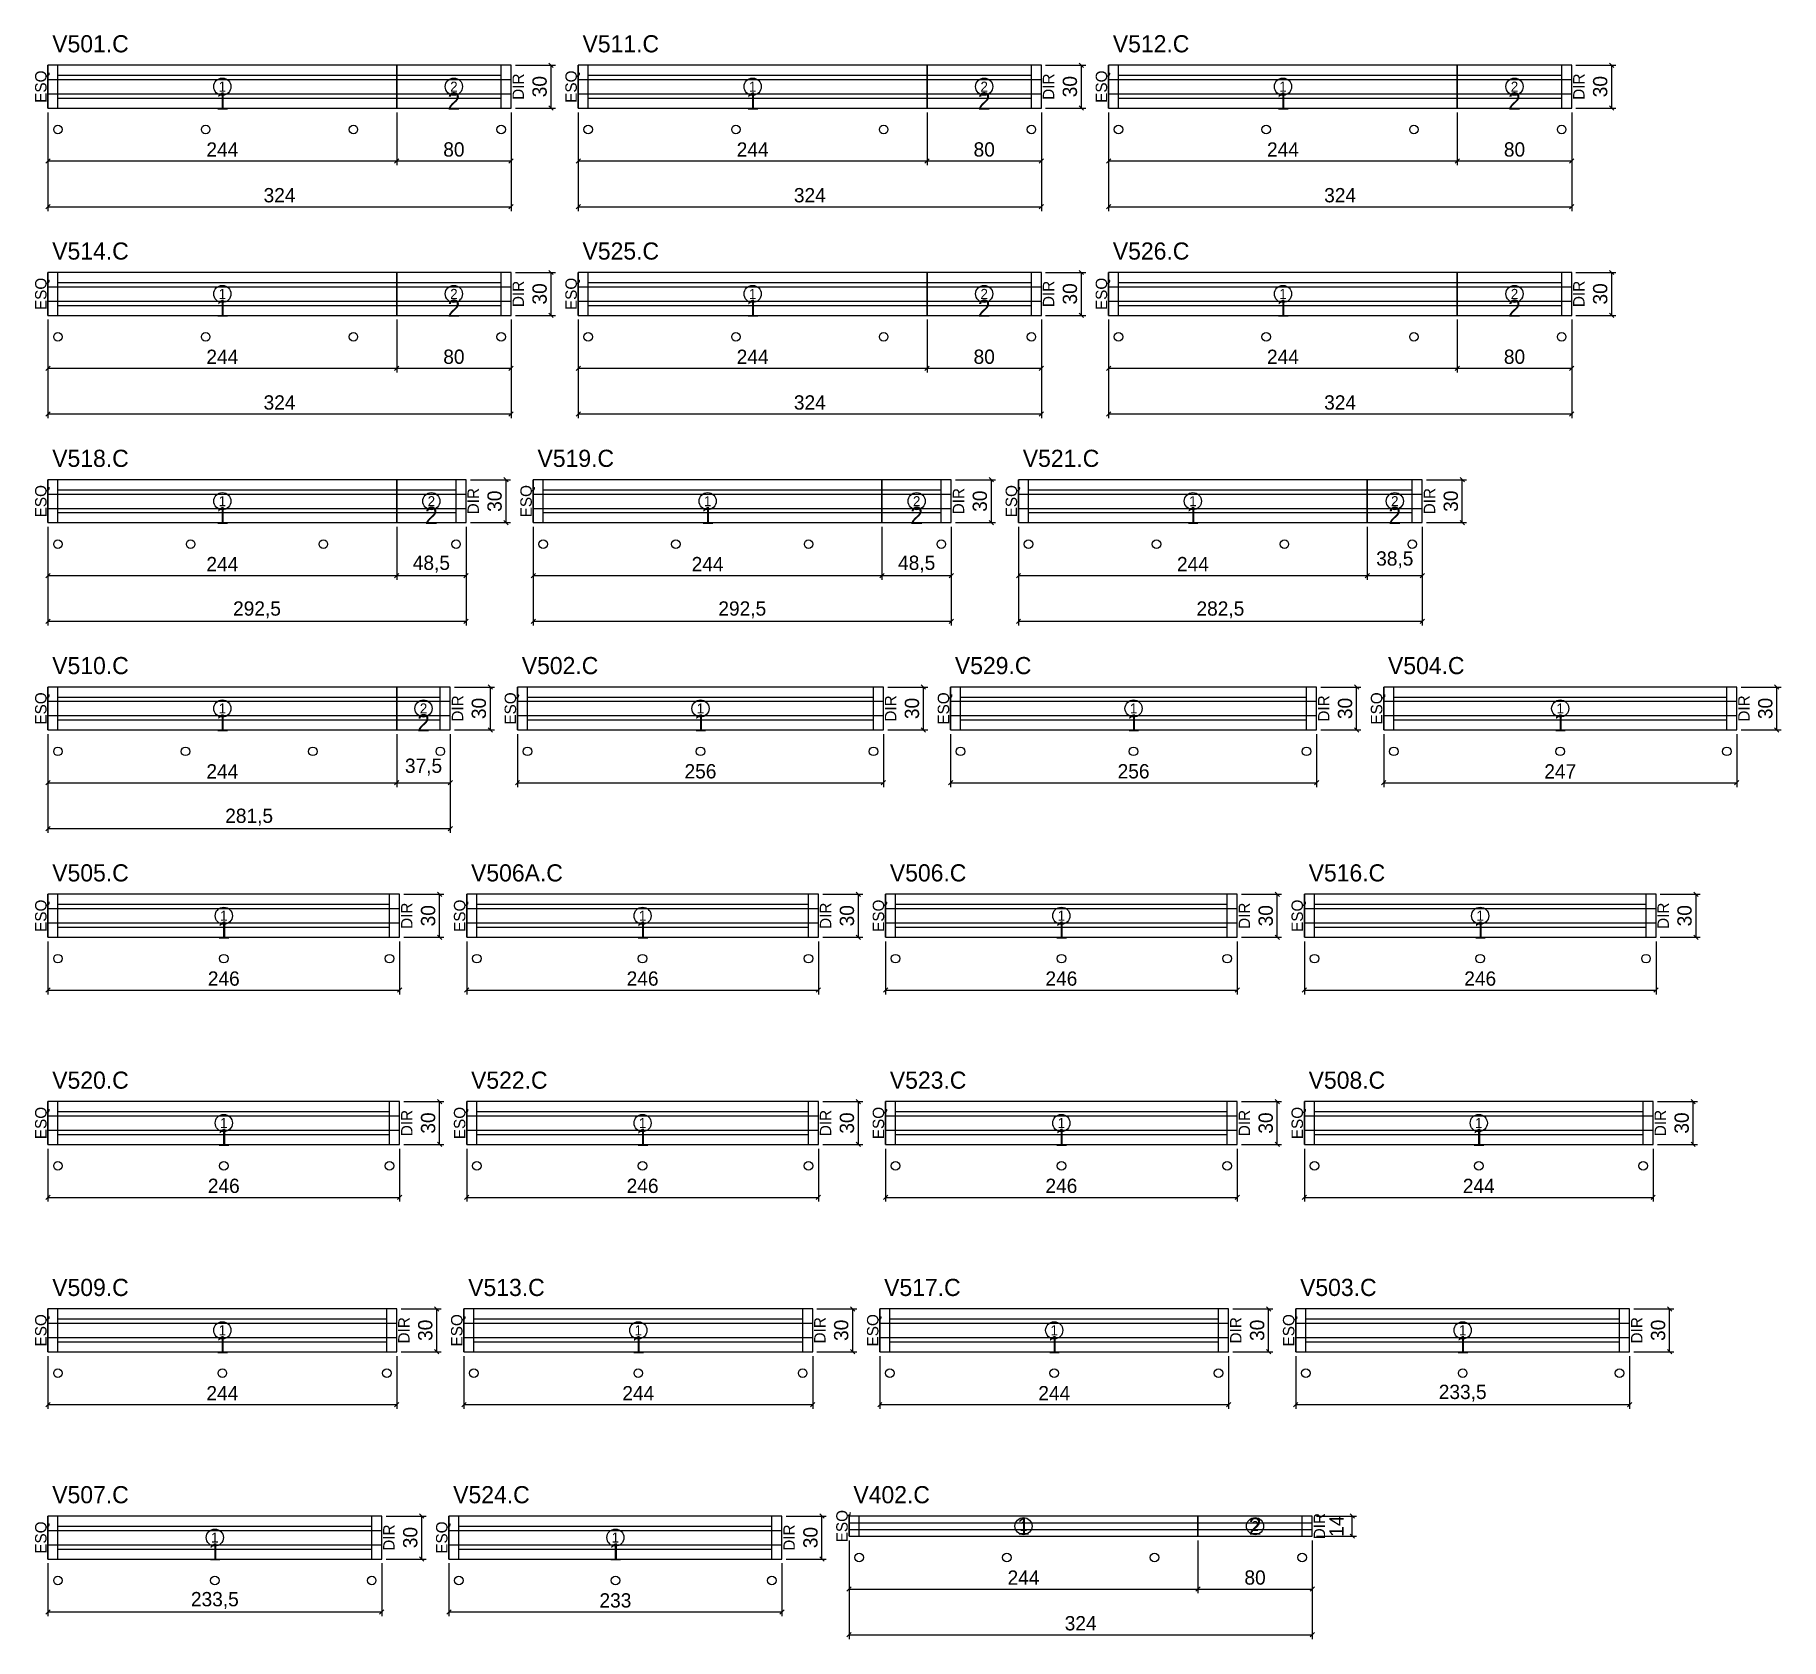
# Model space of a CAD drawing. Extents: x -10500 to 3070, y -1101 to 1250.
# Drawn here: x -9 to 1212, y -1101 to 21 of the extents above; entities that cross this region are included whole.
import ezdxf
from ezdxf.enums import TextEntityAlignment as Align

# ---------------------------------------------------------------- set-up
doc = ezdxf.new("R2010")
doc.units = 0
for name, color, linetype in [('5', 5, 'Continuous'), ('COTA', 241, 'Continuous'), ('Escoras', 224, 'Continuous'), ('NOMENCLATURA', 7, 'Continuous'), ('Painéis', 200, 'Continuous'), ('SARR_2.2x7', 40, 'Continuous'), ('SARR_EDITAR', 141, 'Continuous')]:
    doc.layers.add(name, color=color, linetype=linetype)
doc.dimstyles.new('PAINEL', dxfattribs={"dimtxt": 10, "dimasz": 3, "dimexe": 3, "dimexo": 3, "dimgap": 3, "dimtad": 1, "dimblk": 'OBLIQUE', "dimblk1": 'OBLIQUE', "dimcen": 2.5, "dimclrd": 4, "dimclre": 4, "dimclrt": 240, "dimazin": 3, "dimtfac": 1, "dimtmove": 0, "dimatfit": 3})

msp = doc.modelspace()

# ---------------------------------------------------------------- texts
at = {"layer": '5'}
for s, p in [('ESQ', (-5, -15)), ('DIR', (329, -15)), ('ESQ', (366, -15)), ('DIR', (700, -15)), ('ESQ', (737, -15)), ('DIR', (1071, -15)), ('ESQ', (-5, -160)), ('DIR', (329, -160)), ('ESQ', (366, -160)), ('DIR', (700, -160)), ('ESQ', (737, -160)), ('DIR', (1071, -160)), ('ESQ', (-5, -305)), ('DIR', (297.5, -305)), ('ESQ', (334.5, -305)), ('DIR', (637, -305)), ('ESQ', (674, -305)), ('DIR', (966.5, -305)), ('ESQ', (-5, -450)), ('ESQ', (323.5, -450)), ('ESQ', (626.5, -450)), ('ESQ', (929.5, -450)), ('DIR', (286.5, -450)), ('DIR', (589.5, -450)), ('DIR', (892.5, -450)), ('DIR', (1186.5, -450)), ('ESQ', (-5, -595)), ('DIR', (251, -595)), ('ESQ', (288, -595)), ('DIR', (544, -595)), ('ESQ', (581, -595)), ('DIR', (837, -595)), ('ESQ', (874, -595)), ('DIR', (1130, -595)), ('ESQ', (-5, -740)), ('DIR', (251, -740)), ('ESQ', (288, -740)), ('DIR', (544, -740)), ('ESQ', (581, -740)), ('DIR', (837, -740)), ('ESQ', (874, -740)), ('DIR', (1128, -740)), ('ESQ', (-5, -885)), ('DIR', (249, -885)), ('ESQ', (286, -885)), ('DIR', (540, -885)), ('ESQ', (577, -885)), ('DIR', (831, -885)), ('ESQ', (868, -885)), ('DIR', (1111.5, -885)), ('ESQ', (555.5, -1022)), ('DIR', (889.5, -1022)), ('ESQ', (-5, -1030)), ('DIR', (238.5, -1030)), ('ESQ', (275.5, -1030)), ('DIR', (518.5, -1030))]:
    msp.add_text(s, height=8, rotation=90, dxfattribs=at).set_placement(p, align=Align.MIDDLE_CENTER)
for s, p in [('1', (122, -25)), ('2', (284, -25)), ('1', (493, -25)), ('2', (655, -25)), ('1', (864, -25)), ('2', (1026, -25)), ('1', (122, -170)), ('2', (284, -170)), ('1', (493, -170)), ('2', (655, -170)), ('1', (864, -170)), ('2', (1026, -170)), ('1', (122, -315)), ('2', (268.25, -315)), ('1', (461.5, -315)), ('2', (607.75, -315)), ('1', (801, -315)), ('2', (942.25, -315)), ('1', (122, -460)), ('2', (262.75, -460)), ('1', (456.5, -460)), ('1', (759.5, -460)), ('1', (1058, -460)), ('1', (123, -605)), ('1', (416, -605)), ('1', (709, -605)), ('1', (1002, -605)), ('1', (123, -750)), ('1', (416, -750)), ('1', (709, -750)), ('1', (1001, -750)), ('1', (122, -895)), ('1', (413, -895)), ('1', (704, -895)), ('1', (989.75, -895)), ('1', (682.5, -1022)), ('2', (844.5, -1022)), ('1', (116.75, -1040)), ('1', (397, -1040))]:
    msp.add_text(s, height=12, dxfattribs=at).set_placement(p, align=Align.MIDDLE_CENTER)
at = {"layer": 'NOMENCLATURA'}
for s, p in [('V501.C', (3, 9)), ('V511.C', (374, 9)), ('V512.C', (745, 9)), ('V514.C', (3, -136)), ('V525.C', (374, -136)), ('V526.C', (745, -136)), ('V518.C', (3, -281)), ('V519.C', (342.5, -281)), ('V521.C', (682, -281)), ('V510.C', (3, -426)), ('V502.C', (331.5, -426)), ('V529.C', (634.5, -426)), ('V504.C', (937.5, -426)), ('V505.C', (3, -571)), ('V506A.C', (296, -571)), ('V506.C', (589, -571)), ('V516.C', (882, -571)), ('V520.C', (3, -716)), ('V522.C', (296, -716)), ('V523.C', (589, -716)), ('V508.C', (882, -716)), ('V509.C', (3, -861)), ('V513.C', (294, -861)), ('V517.C', (585, -861)), ('V503.C', (876, -861)), ('V507.C', (3, -1006)), ('V524.C', (283.5, -1006)), ('V402.C', (563.5, -1006))]:
    msp.add_text(s, height=12, dxfattribs=at).set_placement(p)

# ---------------------------------------------------------------- blocks, each defined once
blk = doc.blocks.new('nf1')
blk.add_circle((0, 0), 6)
blk.add_text('1', height=7).set_placement((0, 0), align=Align.MIDDLE_CENTER)
blk = doc.blocks.new('_OBLIQUE')
at = {"color": 0, "linetype": 'BYBLOCK'}
blk.add_line((-0.5, -0.5), (0.5, 0.5), dxfattribs=at)
blk = doc.blocks.new('nf2')
blk.add_circle((0, 0), 6)
blk.add_text('2', height=7).set_placement((0, 0), align=Align.MIDDLE_CENTER)

# ---------------------------------------------------------------- dimensions: what is measured, and where the dimension line sits
at = {"layer": 'COTA'}
for base, p1, p2 in [((352, -30), (324, -30), (324, 0)), ((723, -30), (695, -30), (695, 0)), ((1094, -30), (1066, -30), (1066, 0)), ((352, -175), (324, -175), (324, -145)), ((723, -175), (695, -175), (695, -145)), ((1094, -175), (1066, -175), (1066, -145)), ((320.5, -320), (292.5, -320), (292.5, -290)), ((660, -320), (632, -320), (632, -290)), ((989.5, -320), (961.5, -320), (961.5, -290)), ((309.5, -465), (281.5, -465), (281.5, -435)), ((612.5, -465), (584.5, -465), (584.5, -435)), ((915.5, -465), (887.5, -465), (887.5, -435)), ((1209.5, -465), (1181.5, -465), (1181.5, -435)), ((274, -610), (246, -610), (246, -580)), ((567, -610), (539, -610), (539, -580)), ((860, -610), (832, -610), (832, -580)), ((1153, -610), (1125, -610), (1125, -580)), ((274, -755), (246, -755), (246, -725)), ((567, -755), (539, -755), (539, -725)), ((860, -755), (832, -755), (832, -725)), ((1151, -755), (1123, -755), (1123, -725)), ((272, -900), (244, -900), (244, -870)), ((563, -900), (535, -900), (535, -870)), ((854, -900), (826, -900), (826, -870)), ((1134.5, -900), (1106.5, -900), (1106.5, -870)), ((261.5, -1045), (233.5, -1045), (233.5, -1015)), ((541.5, -1045), (513.5, -1045), (513.5, -1015)), ((912.5, -1029), (884.5, -1029), (884.5, -1015))]:
    msp.add_linear_dim(base=base, p1=p1, p2=p2, angle=90, dimstyle='PAINEL', dxfattribs=at).render()
for base, p1, p2 in [((0, -67), (0, -30), (244, -30)), ((0, -99), (0, -30), (324, -30)), ((244, -67), (244, -30), (324, -30)), ((371, -67), (371, -30), (615, -30)), ((371, -99), (371, -30), (695, -30)), ((615, -67), (615, -30), (695, -30)), ((742, -67), (742, -30), (986, -30)), ((742, -99), (742, -30), (1066, -30)), ((986, -67), (986, -30), (1066, -30)), ((0, -212), (0, -175), (244, -175)), ((0, -244), (0, -175), (324, -175)), ((244, -212), (244, -175), (324, -175)), ((371, -212), (371, -175), (615, -175)), ((371, -244), (371, -175), (695, -175)), ((615, -212), (615, -175), (695, -175)), ((742, -212), (742, -175), (986, -175)), ((742, -244), (742, -175), (1066, -175)), ((986, -212), (986, -175), (1066, -175)), ((0, -357), (0, -320), (244, -320)), ((0, -389), (0, -320), (292.5, -320)), ((244, -357), (244, -320), (292.5, -320)), ((339.5, -357), (339.5, -320), (583.5, -320)), ((339.5, -389), (339.5, -320), (632, -320)), ((583.5, -357), (583.5, -320), (632, -320)), ((679, -357), (679, -320), (923, -320)), ((679, -389), (679, -320), (961.5, -320)), ((923, -357), (923, -320), (961.5, -320)), ((0, -502), (0, -465), (244, -465)), ((0, -534), (0, -465), (281.5, -465)), ((244, -502), (244, -465), (281.5, -465)), ((328.5, -502), (328.5, -465), (584.5, -465)), ((631.5, -502), (631.5, -465), (887.5, -465)), ((934.5, -502), (934.5, -465), (1181.5, -465)), ((0, -647), (0, -610), (246, -610)), ((293, -647), (293, -610), (539, -610)), ((586, -647), (586, -610), (832, -610)), ((879, -647), (879, -610), (1125, -610)), ((0, -792), (0, -755), (246, -755)), ((293, -792), (293, -755), (539, -755)), ((586, -792), (586, -755), (832, -755)), ((879, -792), (879, -755), (1123, -755)), ((0, -937), (0, -900), (244, -900)), ((291, -937), (291, -900), (535, -900)), ((582, -937), (582, -900), (826, -900)), ((873, -937), (873, -900), (1106.5, -900)), ((560.5, -1066), (560.5, -1029), (804.5, -1029)), ((560.5, -1098), (560.5, -1029), (884.5, -1029)), ((804.5, -1066), (804.5, -1029), (884.5, -1029)), ((0, -1082), (0, -1045), (233.5, -1045)), ((280.5, -1082), (280.5, -1045), (513.5, -1045))]:
    msp.add_linear_dim(base=base, p1=p1, p2=p2, dimstyle='PAINEL', dxfattribs=at).render()

# ---------------------------------------------------------------- linework, layer by layer
at = {"layer": 'Escoras'}
for centre in [(7, -45), (110.333, -45), (213.667, -45), (317, -45), (378, -45), (481.333, -45), (584.667, -45), (688, -45), (749, -45), (852.333, -45), (955.667, -45), (1059, -45), (7, -190), (110.333, -190), (213.667, -190), (317, -190), (378, -190), (481.333, -190), (584.667, -190), (688, -190), (749, -190), (852.333, -190), (955.667, -190), (1059, -190), (7, -335), (99.833, -335), (192.667, -335), (285.5, -335), (346.5, -335), (439.333, -335), (532.167, -335), (625, -335), (686, -335), (775.5, -335), (865, -335), (954.5, -335), (7, -480), (96.167, -480), (185.333, -480), (274.5, -480), (335.5, -480), (456.5, -480), (577.5, -480), (638.5, -480), (759.5, -480), (880.5, -480), (941.5, -480), (1058, -480), (1174.5, -480), (7, -625), (123, -625), (239, -625), (300, -625), (416, -625), (532, -625), (593, -625), (709, -625), (825, -625), (886, -625), (1002, -625), (1118, -625), (7, -770), (123, -770), (239, -770), (300, -770), (416, -770), (532, -770), (593, -770), (709, -770), (825, -770), (886, -770), (1001, -770), (1116, -770), (7, -915), (122, -915), (237, -915), (298, -915), (413, -915), (528, -915), (589, -915), (704, -915), (819, -915), (880, -915), (989.75, -915), (1099.5, -915), (567.5, -1044), (670.833, -1044), (774.167, -1044), (877.5, -1044), (7, -1060), (116.75, -1060), (226.5, -1060), (287.5, -1060), (397, -1060), (506.5, -1060)]:
    msp.add_circle(centre, 3, dxfattribs=at)
at = {"layer": 'Painéis'}
for p, q in [((244, -30), (244, 0)), ((615, -30), (615, 0)), ((986, -30), (986, 0)), ((0, -10), (244, -10)), ((244, -10), (324, -10)), ((371, -10), (615, -10)), ((615, -10), (695, -10)), ((742, -10), (986, -10)), ((986, -10), (1066, -10)), ((0, -20), (244, -20)), ((244, -20), (324, -20)), ((371, -20), (615, -20)), ((615, -20), (695, -20)), ((742, -20), (986, -20)), ((986, -20), (1066, -20)), ((244, -175), (244, -145)), ((615, -175), (615, -145)), ((986, -175), (986, -145)), ((0, -155), (244, -155)), ((244, -155), (324, -155)), ((371, -155), (615, -155)), ((615, -155), (695, -155)), ((742, -155), (986, -155)), ((986, -155), (1066, -155)), ((0, -165), (244, -165)), ((244, -165), (324, -165)), ((371, -165), (615, -165)), ((615, -165), (695, -165)), ((742, -165), (986, -165)), ((986, -165), (1066, -165)), ((244, -320), (244, -290)), ((583.5, -320), (583.5, -290)), ((923, -320), (923, -290)), ((0, -300), (244, -300)), ((244, -300), (292.5, -300)), ((339.5, -300), (583.5, -300)), ((583.5, -300), (632, -300)), ((679, -300), (923, -300)), ((923, -300), (961.5, -300)), ((0, -310), (244, -310)), ((244, -310), (292.5, -310)), ((339.5, -310), (583.5, -310)), ((583.5, -310), (632, -310)), ((679, -310), (923, -310)), ((923, -310), (961.5, -310)), ((244, -465), (244, -435)), ((0, -445), (244, -445)), ((244, -445), (281.5, -445)), ((328.5, -445), (584.5, -445)), ((631.5, -445), (887.5, -445)), ((934.5, -445), (1181.5, -445)), ((0, -455), (244, -455)), ((244, -455), (281.5, -455)), ((328.5, -455), (584.5, -455)), ((631.5, -455), (887.5, -455)), ((934.5, -455), (1181.5, -455)), ((0, -590), (246, -590)), ((293, -590), (539, -590)), ((586, -590), (832, -590)), ((879, -590), (1125, -590)), ((0, -600), (246, -600)), ((293, -600), (539, -600)), ((586, -600), (832, -600)), ((879, -600), (1125, -600)), ((0, -735), (246, -735)), ((0, -745), (246, -745)), ((293, -735), (539, -735)), ((293, -745), (539, -745)), ((586, -735), (832, -735)), ((586, -745), (832, -745)), ((879, -735), (1123, -735)), ((879, -745), (1123, -745)), ((0, -880), (244, -880)), ((0, -890), (244, -890)), ((291, -880), (535, -880)), ((291, -890), (535, -890)), ((582, -880), (826, -880)), ((582, -890), (826, -890)), ((873, -880), (1106.5, -880)), ((873, -890), (1106.5, -890)), ((0, -1025), (233.5, -1025)), ((280.5, -1025), (513.5, -1025)), ((560.5, -1019.667), (804.5, -1019.667)), ((560.5, -1024.333), (804.5, -1024.333)), ((804.5, -1029), (804.5, -1015)), ((804.5, -1019.667), (884.5, -1019.667)), ((804.5, -1024.333), (884.5, -1024.333)), ((0, -1035), (233.5, -1035)), ((280.5, -1035), (513.5, -1035))]:
    msp.add_line(p, q, dxfattribs=at)
for points in [[(0, -30), (244, -30), (244, 0), (0, 0)], [(244, -30), (324, -30), (324, 0), (244, 0)], [(371, -30), (615, -30), (615, 0), (371, 0)], [(615, -30), (695, -30), (695, 0), (615, 0)], [(742, -30), (986, -30), (986, 0), (742, 0)], [(986, -30), (1066, -30), (1066, 0), (986, 0)], [(0, -175), (244, -175), (244, -145), (0, -145)], [(244, -175), (324, -175), (324, -145), (244, -145)], [(371, -175), (615, -175), (615, -145), (371, -145)], [(615, -175), (695, -175), (695, -145), (615, -145)], [(742, -175), (986, -175), (986, -145), (742, -145)], [(986, -175), (1066, -175), (1066, -145), (986, -145)], [(0, -320), (244, -320), (244, -290), (0, -290)], [(244, -320), (292.5, -320), (292.5, -290), (244, -290)], [(339.5, -320), (583.5, -320), (583.5, -290), (339.5, -290)], [(583.5, -320), (632, -320), (632, -290), (583.5, -290)], [(679, -320), (923, -320), (923, -290), (679, -290)], [(923, -320), (961.5, -320), (961.5, -290), (923, -290)], [(0, -465), (244, -465), (244, -435), (0, -435)], [(244, -465), (281.5, -465), (281.5, -435), (244, -435)], [(328.5, -465), (584.5, -465), (584.5, -435), (328.5, -435)], [(631.5, -465), (887.5, -465), (887.5, -435), (631.5, -435)], [(934.5, -465), (1181.5, -465), (1181.5, -435), (934.5, -435)], [(0, -610), (246, -610), (246, -580), (0, -580)], [(293, -610), (539, -610), (539, -580), (293, -580)], [(586, -610), (832, -610), (832, -580), (586, -580)], [(879, -610), (1125, -610), (1125, -580), (879, -580)], [(0, -755), (246, -755), (246, -725), (0, -725)], [(293, -755), (539, -755), (539, -725), (293, -725)], [(586, -755), (832, -755), (832, -725), (586, -725)], [(879, -755), (1123, -755), (1123, -725), (879, -725)], [(0, -900), (244, -900), (244, -870), (0, -870)], [(291, -900), (535, -900), (535, -870), (291, -870)], [(582, -900), (826, -900), (826, -870), (582, -870)], [(873, -900), (1106.5, -900), (1106.5, -870), (873, -870)], [(0, -1045), (233.5, -1045), (233.5, -1015), (0, -1015)], [(280.5, -1045), (513.5, -1045), (513.5, -1015), (280.5, -1015)], [(560.5, -1029), (804.5, -1029), (804.5, -1015), (560.5, -1015)], [(804.5, -1029), (884.5, -1029), (884.5, -1015), (804.5, -1015)]]:
    msp.add_lwpolyline(points, close=True, dxfattribs=at)
at = {"layer": 'SARR_2.2x7'}
for p, q in [((7, -30), (7, 0)), ((317, -30), (317, 0)), ((378, -30), (378, 0)), ((688, -30), (688, 0)), ((749, -30), (749, 0)), ((1059, -30), (1059, 0)), ((7, -7), (244, -7)), ((244, -7), (317, -7)), ((378, -7), (615, -7)), ((615, -7), (688, -7)), ((749, -7), (986, -7)), ((986, -7), (1059, -7)), ((7, -23), (244, -23)), ((244, -23), (317, -23)), ((378, -23), (615, -23)), ((615, -23), (688, -23)), ((749, -23), (986, -23)), ((986, -23), (1059, -23)), ((7, -175), (7, -145)), ((317, -175), (317, -145)), ((378, -175), (378, -145)), ((688, -175), (688, -145)), ((749, -175), (749, -145)), ((1059, -175), (1059, -145)), ((7, -152), (244, -152)), ((244, -152), (317, -152)), ((378, -152), (615, -152)), ((615, -152), (688, -152)), ((749, -152), (986, -152)), ((986, -152), (1059, -152)), ((7, -168), (244, -168)), ((244, -168), (317, -168)), ((378, -168), (615, -168)), ((615, -168), (688, -168)), ((749, -168), (986, -168)), ((986, -168), (1059, -168)), ((7, -320), (7, -290)), ((285.5, -320), (285.5, -290)), ((346.5, -320), (346.5, -290)), ((625, -320), (625, -290)), ((686, -320), (686, -290)), ((954.5, -320), (954.5, -290)), ((7, -297), (244, -297)), ((244, -297), (285.5, -297)), ((346.5, -297), (583.5, -297)), ((583.5, -297), (625, -297)), ((686, -297), (923, -297)), ((923, -297), (954.5, -297)), ((7, -313), (244, -313)), ((244, -313), (285.5, -313)), ((346.5, -313), (583.5, -313)), ((583.5, -313), (625, -313)), ((686, -313), (923, -313)), ((923, -313), (954.5, -313)), ((7, -465), (7, -435)), ((274.5, -465), (274.5, -435)), ((335.5, -465), (335.5, -435)), ((577.5, -465), (577.5, -435)), ((638.5, -465), (638.5, -435)), ((880.5, -465), (880.5, -435)), ((941.5, -465), (941.5, -435)), ((1174.5, -465), (1174.5, -435)), ((7, -442), (244, -442)), ((244, -442), (274.5, -442)), ((335.5, -442), (577.5, -442)), ((638.5, -442), (880.5, -442)), ((941.5, -442), (1174.5, -442)), ((7, -458), (244, -458)), ((244, -458), (274.5, -458)), ((335.5, -458), (577.5, -458)), ((638.5, -458), (880.5, -458)), ((941.5, -458), (1174.5, -458)), ((7, -610), (7, -580)), ((239, -610), (239, -580)), ((300, -610), (300, -580)), ((532, -610), (532, -580)), ((593, -610), (593, -580)), ((825, -610), (825, -580)), ((886, -610), (886, -580)), ((1118, -610), (1118, -580)), ((7, -587), (239, -587)), ((300, -587), (532, -587)), ((593, -587), (825, -587)), ((886, -587), (1118, -587)), ((7, -603), (239, -603)), ((300, -603), (532, -603)), ((593, -603), (825, -603)), ((886, -603), (1118, -603)), ((7, -755), (7, -725)), ((7, -732), (239, -732)), ((239, -755), (239, -725)), ((300, -755), (300, -725)), ((300, -732), (532, -732)), ((532, -755), (532, -725)), ((593, -755), (593, -725)), ((593, -732), (825, -732)), ((825, -755), (825, -725)), ((886, -755), (886, -725)), ((886, -732), (1116, -732)), ((1116, -755), (1116, -725)), ((7, -748), (239, -748)), ((300, -748), (532, -748)), ((593, -748), (825, -748)), ((886, -748), (1116, -748)), ((7, -900), (7, -870)), ((7, -877), (237, -877)), ((237, -900), (237, -870)), ((298, -900), (298, -870)), ((298, -877), (528, -877)), ((528, -900), (528, -870)), ((589, -900), (589, -870)), ((589, -877), (819, -877)), ((819, -900), (819, -870)), ((880, -900), (880, -870)), ((880, -877), (1099.5, -877)), ((1099.5, -900), (1099.5, -870)), ((7, -893), (237, -893)), ((298, -893), (528, -893)), ((589, -893), (819, -893)), ((880, -893), (1099.5, -893)), ((7, -1045), (7, -1015)), ((7, -1022), (226.5, -1022)), ((226.5, -1045), (226.5, -1015)), ((287.5, -1045), (287.5, -1015)), ((287.5, -1022), (506.5, -1022)), ((506.5, -1045), (506.5, -1015)), ((567.5, -1029), (567.5, -1015)), ((877.5, -1029), (877.5, -1015)), ((7, -1038), (226.5, -1038)), ((287.5, -1038), (506.5, -1038))]:
    msp.add_line(p, q, dxfattribs=at)
at = {"layer": 'SARR_EDITAR'}
for p, q in [((0, -30), (0, 0)), ((324, -30), (324, 0)), ((371, -30), (371, 0)), ((695, -30), (695, 0)), ((742, -30), (742, 0)), ((1066, -30), (1066, 0)), ((0, -175), (0, -145)), ((324, -175), (324, -145)), ((371, -175), (371, -145)), ((695, -175), (695, -145)), ((742, -175), (742, -145)), ((1066, -175), (1066, -145)), ((0, -320), (0, -290)), ((292.5, -320), (292.5, -290)), ((339.5, -320), (339.5, -290)), ((632, -320), (632, -290)), ((679, -320), (679, -290)), ((961.5, -320), (961.5, -290)), ((0, -465), (0, -435)), ((281.5, -465), (281.5, -435)), ((328.5, -465), (328.5, -435)), ((584.5, -465), (584.5, -435)), ((631.5, -465), (631.5, -435)), ((887.5, -465), (887.5, -435)), ((934.5, -465), (934.5, -435)), ((1181.5, -465), (1181.5, -435)), ((0, -610), (0, -580)), ((246, -610), (246, -580)), ((293, -610), (293, -580)), ((539, -610), (539, -580)), ((586, -610), (586, -580)), ((832, -610), (832, -580)), ((879, -610), (879, -580)), ((1125, -610), (1125, -580)), ((0, -755), (0, -725)), ((246, -755), (246, -725)), ((293, -755), (293, -725)), ((539, -755), (539, -725)), ((586, -755), (586, -725)), ((832, -755), (832, -725)), ((879, -755), (879, -725)), ((1123, -755), (1123, -725)), ((0, -900), (0, -870)), ((244, -900), (244, -870)), ((291, -900), (291, -870)), ((535, -900), (535, -870)), ((582, -900), (582, -870)), ((826, -900), (826, -870)), ((873, -900), (873, -870)), ((1106.5, -900), (1106.5, -870)), ((0, -1045), (0, -1015)), ((233.5, -1045), (233.5, -1015)), ((280.5, -1045), (280.5, -1015)), ((513.5, -1045), (513.5, -1015)), ((560.5, -1029), (560.5, -1015)), ((884.5, -1029), (884.5, -1015))]:
    msp.add_line(p, q, dxfattribs=at)

# ---------------------------------------------------------------- block references
at = {"layer": 'COTA'}
for name, p in [('nf1', (122, -15)), ('nf2', (284, -15)), ('nf1', (493, -15)), ('nf2', (655, -15)), ('nf1', (864, -15)), ('nf2', (1026, -15)), ('nf1', (122, -160)), ('nf2', (284, -160)), ('nf1', (493, -160)), ('nf2', (655, -160)), ('nf1', (864, -160)), ('nf2', (1026, -160)), ('nf1', (122, -305)), ('nf2', (268.25, -305)), ('nf1', (461.5, -305)), ('nf2', (607.75, -305)), ('nf1', (801, -305)), ('nf2', (942.25, -305)), ('nf1', (122, -450)), ('nf2', (262.75, -450)), ('nf1', (456.5, -450)), ('nf1', (759.5, -450)), ('nf1', (1058, -450)), ('nf1', (123, -595)), ('nf1', (416, -595)), ('nf1', (709, -595)), ('nf1', (1002, -595)), ('nf1', (123, -740)), ('nf1', (416, -740)), ('nf1', (709, -740)), ('nf1', (1001, -740)), ('nf1', (122, -885)), ('nf1', (413, -885)), ('nf1', (704, -885)), ('nf1', (989.75, -885)), ('nf1', (116.75, -1030)), ('nf1', (397, -1030)), ('nf1', (682.5, -1022)), ('nf2', (844.5, -1022))]:
    msp.add_blockref(name, p, dxfattribs=at)

msp.set_redraw_order([(e.dxf.handle, doc.entitydb.next_handle()) for e in msp.query("TEXT MTEXT ATTDEF DIMENSION ARC_DIMENSION")])  # texts and dimensions are drawn at this point

doc.saveas('drawing.dxf')
